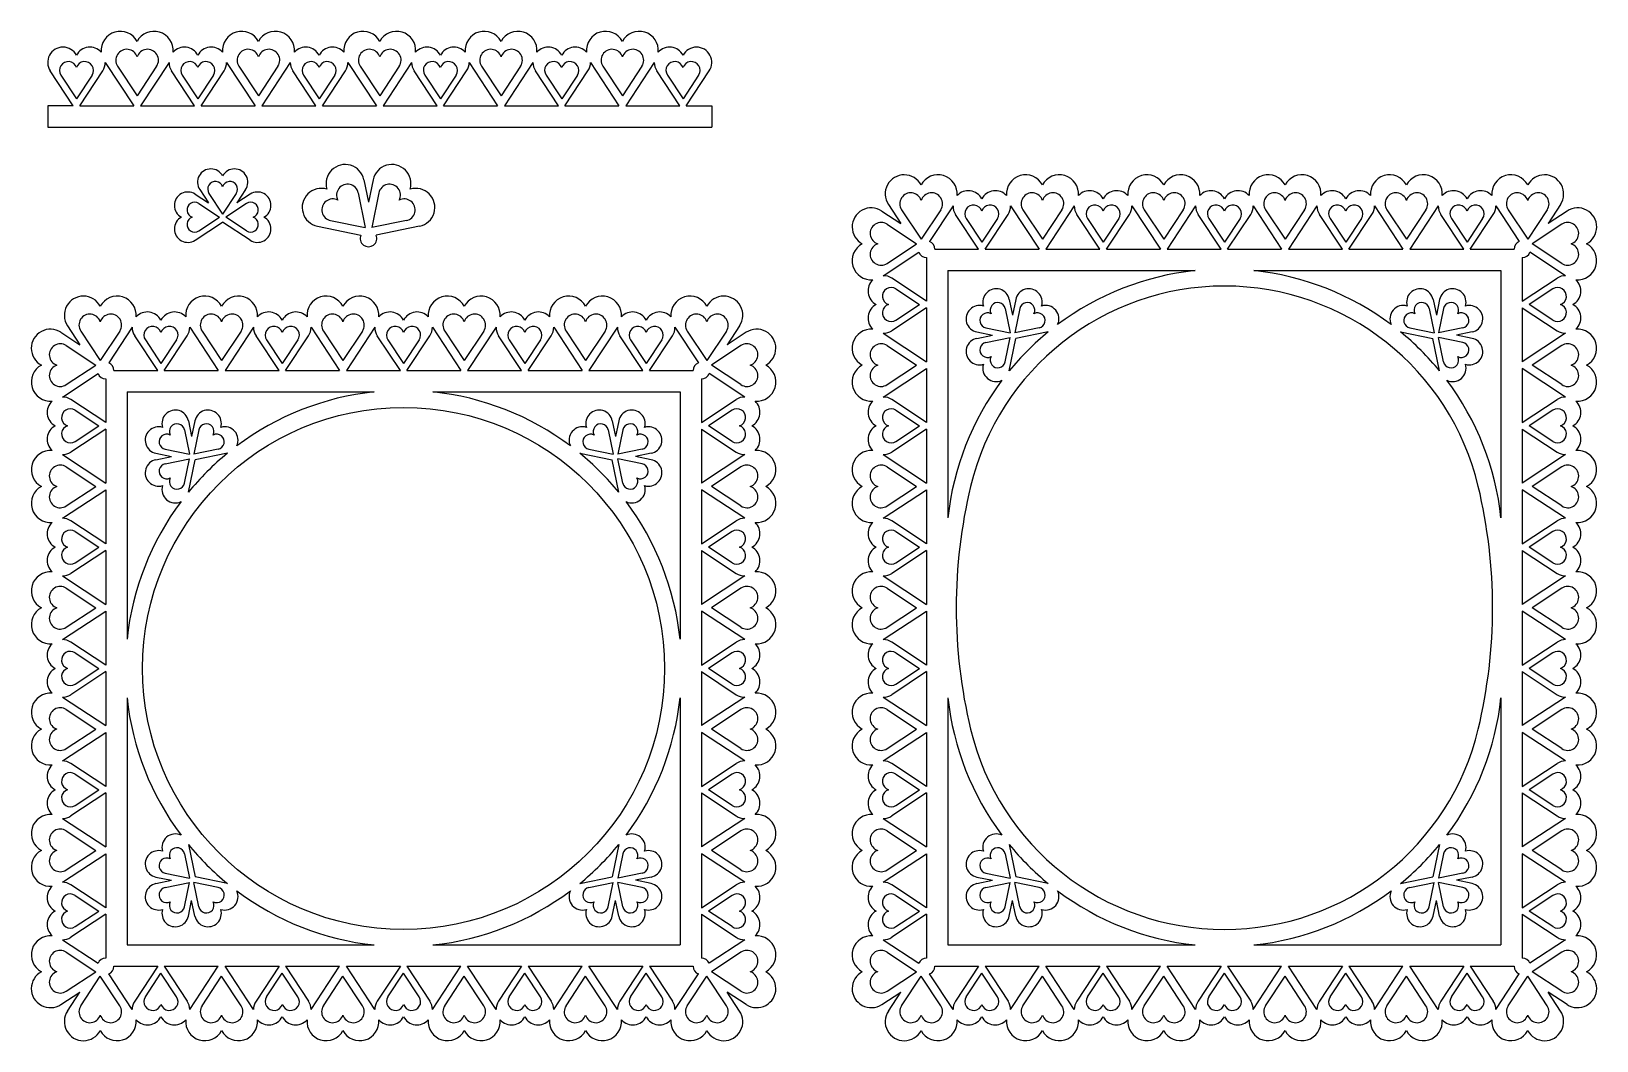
# Model space of a CAD drawing. Extents: x 331 to 698, y 3 to 239.
import ezdxf

# ---------------------------------------------------------------- set-up
doc = ezdxf.new("R2010")
doc.units = 0
doc.layers.get('0').update_dxf_attribs({"linetype": 'CONTINUOUS'})

msp = doc.modelspace()

# ---------------------------------------------------------------- linework, layer by layer
for p, q in [((348.68075, 231.901999), (355.349005, 221.753236)), ((363.616412, 231.902017), (356.948145, 221.753236)), ((377.109567, 231.902017), (383.777833, 221.753236)), ((392.04524, 231.902017), (385.376973, 221.753236)), ((405.538395, 231.902017), (412.206661, 221.753236)), ((420.474068, 231.902017), (413.805801, 221.753236)), ((433.967223, 231.902017), (440.635489, 221.753236)), ((448.902896, 231.902017), (442.234629, 221.753236)), ((462.396051, 231.902017), (469.064317, 221.753236)), ((477.331724, 231.902017), (470.663457, 221.753236)), ((341.174508, 221.753236), (335.781501, 229.913874)), ((338.273422, 228.923021), (341.934163, 223.388109)), ((345.59491, 228.923017), (341.934163, 223.388109)), ((342.693816, 221.753236), (348.086831, 229.913868)), ((351.572645, 231.002839), (356.148575, 224.084202)), ((360.724505, 231.002839), (356.148575, 224.084202)), ((369.603336, 221.753236), (364.210329, 229.913874)), ((366.70225, 228.923021), (370.362991, 223.388109)), ((374.023738, 228.923017), (370.362991, 223.388109)), ((371.122644, 221.753236), (376.515659, 229.913868)), ((380.001473, 231.002839), (384.577403, 224.084202)), ((389.153333, 231.002839), (384.577403, 224.084202)), ((398.032164, 221.753236), (392.639157, 229.913874)), ((395.131078, 228.923021), (398.791819, 223.388109)), ((402.452566, 228.923017), (398.791819, 223.388109)), ((399.551472, 221.753236), (404.944488, 229.913868)), ((408.430301, 231.002839), (413.006231, 224.084202)), ((417.582161, 231.002839), (413.006231, 224.084202)), ((426.460992, 221.753236), (421.067985, 229.913874)), ((423.559906, 228.923021), (427.220647, 223.388109)), ((430.881394, 228.923017), (427.220647, 223.388109)), ((427.9803, 221.753236), (433.373316, 229.913868)), ((436.859129, 231.002839), (441.435059, 224.084202)), ((446.010989, 231.002839), (441.435059, 224.084202)), ((454.88982, 221.753236), (449.496813, 229.913874)), ((451.988734, 228.923021), (455.649475, 223.388109)), ((459.310222, 228.923017), (455.649475, 223.388109)), ((456.409128, 221.753236), (461.802144, 229.913868)), ((465.287957, 231.002839), (469.863887, 224.084202)), ((474.439817, 231.002839), (469.863887, 224.084202)), ((483.318648, 221.753236), (477.925641, 229.913874)), ((480.417562, 228.923021), (484.078303, 223.388109)), ((487.73905, 228.923017), (484.078303, 223.388109)), ((484.837956, 221.753236), (490.230972, 229.913868)), ((341.174508, 221.753236), (335.187563, 221.753241)), ((335.187563, 221.753241), (335.187563, 216.753236)), ((342.693816, 221.753236), (355.349005, 221.753236)), ((356.948145, 221.753236), (369.603336, 221.753236)), ((371.122644, 221.753236), (383.777833, 221.753236)), ((385.376973, 221.753236), (398.032164, 221.753236)), ((399.551472, 221.753236), (412.206661, 221.753236)), ((413.805801, 221.753236), (426.460992, 221.753236)), ((427.9803, 221.753236), (440.635489, 221.753236)), ((442.234629, 221.753236), (454.88982, 221.753236)), ((456.409128, 221.753236), (469.064317, 221.753236)), ((470.663457, 221.753236), (483.318648, 221.753236)), ((484.837956, 221.753236), (490.824899, 221.753241)), ((490.824899, 221.753241), (490.824899, 216.753236)), ((335.187563, 216.753236), (490.824899, 216.753236)), ((370.807755, 202.085823), (372.858697, 198.964387)), ((381.574919, 202.085823), (379.523976, 198.964387)), ((409.293132, 204.390687), (410.374493, 199.165796)), ((411.455855, 204.390687), (410.374493, 199.165796)), ((369.737261, 201.01533), (372.858697, 198.964387)), ((370.604257, 198.834899), (375.447303, 195.631748)), ((372.988186, 201.218827), (376.191337, 196.375781)), ((379.394488, 201.218827), (376.191337, 196.375781)), ((381.778417, 198.834899), (376.93537, 195.631748)), ((382.645412, 201.01533), (379.523976, 198.964387)), ((407.966361, 201.312321), (409.622906, 193.184435)), ((412.782625, 201.312321), (411.126081, 193.184435)), ((532.193332, 198.609192), (535.12325, 194.149998)), ((547.352, 198.269804), (541.86697, 189.921853)), ((560.845166, 198.269787), (567.513422, 188.121023)), ((575.780828, 198.269804), (569.112561, 188.121023)), ((589.273983, 198.269804), (595.94225, 188.121023)), ((604.209656, 198.269804), (597.541389, 188.121023)), ((617.702811, 198.269804), (624.371078, 188.121023)), ((632.638484, 198.269804), (625.970217, 188.121023)), ((646.131639, 198.269804), (652.799906, 188.121023)), ((661.067312, 198.269804), (654.399045, 188.121023)), ((674.560467, 198.269804), (680.045494, 189.921857)), ((689.719135, 198.609192), (686.789322, 194.150157)), ((369.737261, 190.248165), (376.191337, 194.488822)), ((370.604257, 192.428597), (375.447303, 195.631748)), ((382.645412, 190.248165), (376.191337, 194.488822)), ((381.778417, 192.428597), (376.93537, 195.631748)), ((401.495019, 194.840979), (409.622906, 193.184435)), ((419.253967, 194.840979), (411.126081, 193.184435)), ((530.664056, 197.079916), (535.12325, 194.149998)), ((535.308233, 197.370627), (539.884163, 190.451989)), ((544.460093, 197.370627), (539.884163, 190.451989)), ((553.338924, 188.121023), (547.945917, 196.281662)), ((550.437838, 195.290808), (554.098579, 189.755896)), ((557.759326, 195.290805), (554.098579, 189.755896)), ((554.858232, 188.121023), (560.251248, 196.281655)), ((563.737061, 197.370627), (568.312991, 190.451989)), ((572.888921, 197.370627), (568.312991, 190.451989)), ((581.767752, 188.121023), (576.374745, 196.281662)), ((578.866666, 195.290808), (582.527407, 189.755896)), ((586.188154, 195.290805), (582.527407, 189.755896)), ((583.28706, 188.121023), (588.680076, 196.281655)), ((592.165889, 197.370627), (596.741819, 190.451989)), ((601.317749, 197.370627), (596.741819, 190.451989)), ((610.19658, 188.121023), (604.803573, 196.281662)), ((607.295494, 195.290808), (610.956235, 189.755896)), ((614.616982, 195.290805), (610.956235, 189.755896)), ((611.715888, 188.121023), (617.108904, 196.281655)), ((620.594717, 197.370627), (625.170647, 190.451989)), ((629.746578, 197.370627), (625.170647, 190.451989)), ((638.625408, 188.121023), (633.232401, 196.281662)), ((635.724322, 195.290808), (639.385063, 189.755896)), ((643.04581, 195.290805), (639.385063, 189.755896)), ((640.144716, 188.121023), (645.537732, 196.281655)), ((649.023546, 197.370627), (653.599476, 190.451989)), ((658.175406, 197.370627), (653.599476, 190.451989)), ((667.054236, 188.121023), (661.661229, 196.281662)), ((664.15315, 195.290808), (667.813891, 189.755896)), ((671.474638, 195.290805), (667.813891, 189.755896)), ((668.573544, 188.121023), (673.96656, 196.281655)), ((677.452374, 197.370627), (682.028304, 190.451989)), ((686.604234, 197.370627), (682.028304, 190.451989)), ((691.24839, 197.079999), (686.789199, 194.150076)), ((398.416653, 193.514209), (408.595713, 191.407516)), ((422.357617, 193.519442), (412.153274, 191.407516)), ((531.902621, 193.965014), (538.821259, 189.389084)), ((690.009828, 193.965096), (683.091195, 189.389159)), ((531.003443, 181.921247), (539.351395, 187.406277)), ((531.902621, 184.813154), (538.821259, 189.389084)), ((543.08971, 188.121023), (553.338924, 188.121023)), ((554.858232, 188.121023), (567.513422, 188.121023)), ((569.112561, 188.121023), (581.767752, 188.121023)), ((583.28706, 188.121023), (595.94225, 188.121023)), ((597.541389, 188.121023), (610.19658, 188.121023)), ((611.715888, 188.121023), (624.371078, 188.121023)), ((625.970217, 188.121023), (638.625408, 188.121023)), ((640.144716, 188.121023), (652.799906, 188.121023)), ((654.399045, 188.121023), (667.054236, 188.121023)), ((668.573544, 188.121023), (678.822745, 188.121023)), ((690.909018, 181.92133), (682.561084, 187.406336)), ((690.009838, 184.813236), (683.091195, 189.389159)), ((541.152224, 186.183538), (541.152224, 175.934323)), ((680.760233, 186.183538), (680.760243, 175.934395)), ((541.152224, 175.934323), (532.991586, 181.327331)), ((546.152224, 183.121023), (546.152224, 125.205578)), ((546.152224, 183.121023), (604.067162, 183.121023)), ((617.845365, 183.121023), (675.760236, 183.121023)), ((675.760236, 183.121023), (675.760296, 125.205645)), ((680.760214, 175.934395), (688.920847, 181.327411)), ((533.982439, 178.83541), (539.517351, 175.174669)), ((560.536781, 176.349849), (561.293734, 172.692425)), ((562.050687, 176.349849), (561.293734, 172.692425)), ((659.861815, 176.349893), (660.618771, 172.69247)), ((661.375721, 176.349895), (660.618771, 172.69247)), ((687.929996, 178.835489), (682.395088, 175.174743)), ((541.152224, 174.415015), (532.991592, 169.022)), ((533.982443, 171.513922), (539.517351, 175.174669)), ((541.152224, 174.415015), (541.152224, 161.759826)), ((559.608042, 174.194993), (560.767623, 168.505472)), ((562.979426, 174.194993), (561.819845, 168.505472)), ((658.933077, 174.195036), (660.092664, 168.505516)), ((662.304462, 174.195039), (661.144886, 168.505517)), ((680.760215, 174.415088), (680.760229, 161.759898)), ((680.760215, 174.415088), (688.920853, 169.022081)), ((687.93, 171.514001), (682.395088, 175.174743)), ((339.827047, 170.180364), (342.756965, 165.72117)), ((342.941949, 168.941799), (347.517879, 162.023161)), ((352.093809, 168.941799), (347.517879, 162.023161)), ((354.985715, 169.840976), (349.500685, 161.493025)), ((368.478881, 169.840959), (375.147137, 159.692195)), ((371.370777, 168.941799), (375.946707, 162.023161)), ((380.522637, 168.941799), (375.946707, 162.023161)), ((383.414543, 169.840976), (376.746276, 159.692195)), ((396.907698, 169.840976), (403.575965, 159.692195)), ((399.799605, 168.941799), (404.375535, 162.023161)), ((408.951465, 168.941799), (404.375535, 162.023161)), ((411.843371, 169.840976), (405.175104, 159.692195)), ((425.336526, 169.840976), (432.004793, 159.692195)), ((428.228433, 168.941799), (432.804363, 162.023161)), ((437.380293, 168.941799), (432.804363, 162.023161)), ((440.272199, 169.840976), (433.603932, 159.692195)), ((453.765354, 169.840976), (460.433621, 159.692195)), ((456.657261, 168.941799), (461.233191, 162.023161)), ((465.809121, 168.941799), (461.233191, 162.023161)), ((468.701027, 169.840976), (462.03276, 159.692195)), ((482.194182, 169.840976), (487.679209, 161.493029)), ((485.086089, 168.941799), (489.662019, 162.023161)), ((494.237949, 168.941799), (489.662019, 162.023161)), ((497.35285, 170.180364), (494.423037, 165.721329)), ((555.078102, 169.665054), (560.767623, 168.505472)), ((567.509366, 169.665054), (561.819845, 168.505472)), ((654.403142, 169.665093), (660.092664, 168.505516)), ((666.834406, 169.665104), (661.144886, 168.505517)), ((338.297771, 168.651088), (342.756965, 165.72117)), ((339.536336, 165.536186), (346.454974, 160.960256)), ((360.972639, 159.692195), (355.579632, 167.852834)), ((358.071553, 166.86198), (361.732294, 161.327068)), ((365.393041, 166.861977), (361.732294, 161.327068)), ((362.491947, 159.692195), (367.884963, 167.852827)), ((389.401467, 159.692195), (384.00846, 167.852834)), ((386.500381, 166.86198), (390.161122, 161.327068)), ((393.821869, 166.861977), (390.161122, 161.327068)), ((390.920775, 159.692195), (396.313791, 167.852827)), ((417.830295, 159.692195), (412.437288, 167.852834)), ((414.929209, 166.86198), (418.58995, 161.327068)), ((422.250697, 166.861977), (418.58995, 161.327068)), ((419.349603, 159.692195), (424.742619, 167.852827)), ((446.259124, 159.692195), (440.866116, 167.852834)), ((443.358037, 166.86198), (447.018778, 161.327068)), ((450.679525, 166.861977), (447.018778, 161.327068)), ((447.778431, 159.692195), (453.171447, 167.852827)), ((474.687952, 159.692195), (469.294944, 167.852834)), ((471.786865, 166.86198), (475.447606, 161.327068)), ((479.108353, 166.861977), (475.447606, 161.327068)), ((476.207259, 159.692195), (481.600275, 167.852827)), ((497.643543, 165.536268), (490.72491, 160.960331)), ((498.882105, 168.651171), (494.422914, 165.721248)), ((531.003461, 168.428081), (541.152224, 161.759826)), ((531.902621, 165.536186), (538.821259, 160.960256)), ((552.923246, 168.736314), (556.58067, 167.979361)), ((552.923246, 167.222408), (556.58067, 167.979361)), ((555.078102, 166.293669), (560.767623, 167.45325)), ((559.608042, 161.763729), (560.767623, 167.45325)), ((560.536781, 159.608873), (562.101904, 167.171191)), ((569.664222, 168.736314), (562.101904, 167.171191)), ((652.248286, 168.736351), (659.810606, 167.171235)), ((661.375736, 159.608918), (659.810606, 167.171235)), ((666.834409, 166.293719), (661.144887, 167.453295)), ((662.304473, 161.763775), (661.144887, 167.453295)), ((668.989263, 168.736366), (665.331839, 167.97941)), ((668.989264, 167.22246), (665.331839, 167.97941)), ((690.908985, 168.428164), (680.760229, 161.759898)), ((690.009828, 165.536268), (683.091195, 160.960331)), ((338.637158, 153.492419), (346.98511, 158.977449)), ((339.536336, 156.384326), (346.454974, 160.960256)), ((348.785939, 157.75471), (348.785939, 147.505495)), ((350.723425, 159.692195), (360.972639, 159.692195)), ((362.491947, 159.692195), (375.147137, 159.692195)), ((376.746276, 159.692195), (389.401467, 159.692195)), ((390.920775, 159.692195), (403.575965, 159.692195)), ((405.175104, 159.692195), (417.830295, 159.692195)), ((419.349603, 159.692195), (432.004793, 159.692195)), ((433.603932, 159.692195), (446.259124, 159.692195)), ((447.778431, 159.692195), (460.433621, 159.692195)), ((462.03276, 159.692195), (474.687952, 159.692195)), ((476.207259, 159.692195), (486.45646, 159.692195)), ((488.393948, 157.75471), (488.393958, 147.505567)), ((498.542733, 153.492502), (490.194799, 158.977508)), ((497.643553, 156.384408), (490.72491, 160.960331)), ((531.003443, 153.492419), (541.152224, 160.160686)), ((531.902621, 156.384326), (538.821259, 160.960256)), ((541.152224, 160.160686), (541.152224, 147.505495)), ((690.909018, 153.492502), (680.76023, 160.160758)), ((680.76023, 160.160758), (680.760243, 147.505567)), ((690.009838, 156.384408), (683.091195, 160.960331)), ((353.785939, 154.692195), (411.700877, 154.692195)), ((353.785939, 154.692195), (353.785939, 96.77675)), ((425.47908, 154.692195), (483.393951, 154.692195)), ((483.393951, 154.692195), (483.394011, 96.776817)), ((348.785939, 147.505495), (340.625301, 152.898503)), ((488.393958, 147.505567), (496.554591, 152.898583)), ((541.152224, 147.505495), (532.991586, 152.898503)), ((680.760243, 147.505567), (688.920876, 152.898583)), ((341.616154, 150.406582), (347.151066, 146.745841)), ((341.616158, 143.085094), (347.151066, 146.745841)), ((368.170496, 147.921021), (368.927449, 144.263597)), ((369.684402, 147.921021), (368.927449, 144.263597)), ((467.49553, 147.921065), (468.252486, 144.263642)), ((469.009436, 147.921067), (468.252486, 144.263642)), ((495.56374, 150.406661), (490.028832, 146.745915)), ((495.563744, 143.085173), (490.028832, 146.745915)), ((533.982439, 150.406582), (539.517351, 146.745841)), ((533.982443, 143.085094), (539.517351, 146.745841)), ((687.930025, 150.406661), (682.395117, 146.745915)), ((687.930029, 143.085173), (682.395117, 146.745915)), ((348.785939, 145.986187), (340.625307, 140.593172)), ((348.785939, 145.986187), (348.785939, 133.330998)), ((367.241757, 145.766165), (368.401338, 140.076644)), ((370.613141, 145.766165), (369.45356, 140.076644)), ((466.566792, 145.766208), (467.726379, 140.076688)), ((469.938177, 145.766211), (468.778601, 140.076689)), ((488.39396, 145.98626), (496.554598, 140.593253)), ((488.39396, 145.98626), (488.393973, 133.33107)), ((541.152224, 145.986187), (532.991592, 140.593172)), ((541.152224, 145.986187), (541.152224, 133.330998)), ((680.760245, 145.98626), (688.920883, 140.593253)), ((680.760245, 145.98626), (680.760258, 133.33107)), ((338.637176, 139.999253), (348.785939, 133.330998)), ((360.556961, 140.307486), (364.214385, 139.550533)), ((360.556961, 138.79358), (364.214385, 139.550533)), ((362.711817, 141.236226), (368.401338, 140.076644)), ((375.143081, 141.236226), (369.45356, 140.076644)), ((377.297937, 140.307486), (369.735619, 138.742363)), ((459.882001, 140.307523), (467.444321, 138.742407)), ((462.036857, 141.236265), (467.726379, 140.076688)), ((474.468121, 141.236276), (468.778601, 140.076689)), ((476.622978, 140.307538), (472.965554, 139.550582)), ((476.622979, 138.793632), (472.965554, 139.550582)), ((498.542729, 139.999336), (488.393973, 133.33107)), ((531.003461, 139.999253), (541.152224, 133.330998)), ((690.909014, 139.999336), (680.760258, 133.33107)), ((339.536336, 137.107358), (346.454974, 132.531428)), ((362.711817, 137.864841), (368.401338, 139.024422)), ((367.241757, 133.334901), (368.401338, 139.024422)), ((368.170496, 131.180045), (369.735619, 138.742363)), ((469.009451, 131.18009), (467.444321, 138.742407)), ((469.938188, 133.334947), (468.778602, 139.024467)), ((474.468124, 137.864891), (468.778602, 139.024467)), ((497.643573, 137.10744), (490.72494, 132.531503)), ((531.902621, 137.107358), (538.821259, 132.531428)), ((690.009858, 137.10744), (683.091225, 132.531503)), ((339.536336, 127.955498), (346.454974, 132.531428)), ((497.643582, 127.95558), (490.72494, 132.531503)), ((531.902621, 127.955498), (538.821259, 132.531428)), ((690.009867, 127.95558), (683.091225, 132.531503)), ((338.637158, 125.063591), (348.785939, 131.731858)), ((348.785939, 131.731858), (348.785939, 119.076667)), ((498.542763, 125.063674), (488.393975, 131.73193)), ((488.393975, 131.73193), (488.393988, 119.076739)), ((531.003443, 125.063591), (541.152224, 131.731858)), ((541.152224, 131.731858), (541.152224, 119.076667)), ((690.909048, 125.063674), (680.76026, 131.73193)), ((680.76026, 131.73193), (680.760273, 119.076739)), ((348.785939, 119.076667), (340.625301, 124.469675)), ((341.616154, 121.977754), (347.151066, 118.317013)), ((488.393988, 119.076739), (496.554621, 124.469755)), ((495.56377, 121.977833), (490.028861, 118.317087)), ((541.152224, 119.076667), (532.991586, 124.469675)), ((533.982439, 121.977754), (539.517351, 118.317013)), ((680.760273, 119.076739), (688.920906, 124.469755)), ((687.930055, 121.977833), (682.395146, 118.317087)), ((348.785939, 117.557359), (340.625307, 112.164344)), ((341.616158, 114.656266), (347.151066, 118.317013)), ((348.785939, 117.557359), (348.785939, 104.90217)), ((488.393989, 117.557432), (496.554627, 112.164425)), ((488.393989, 117.557432), (488.394002, 104.902242)), ((495.563774, 114.656345), (490.028861, 118.317087)), ((541.152224, 117.557359), (532.991592, 112.164344)), ((533.982443, 114.656266), (539.517351, 118.317013)), ((541.152224, 117.557359), (541.152224, 104.90217)), ((680.760274, 117.557432), (688.920912, 112.164425)), ((680.760274, 117.557432), (680.760287, 104.902242)), ((687.930059, 114.656345), (682.395146, 118.317087)), ((338.637158, 111.570437), (348.785939, 104.90217)), ((498.542777, 111.57052), (488.394002, 104.902242)), ((531.003443, 111.570437), (541.152224, 104.90217)), ((690.909062, 111.57052), (680.760287, 104.902242)), ((339.536336, 108.67853), (346.454974, 104.1026)), ((497.643602, 108.678612), (490.724969, 104.102675)), ((531.902621, 108.67853), (538.821259, 104.1026)), ((690.009887, 108.678612), (683.091254, 104.102675)), ((338.637158, 96.634763), (348.785939, 103.30303)), ((339.536336, 99.52667), (346.454974, 104.1026)), ((348.785939, 103.30303), (348.785939, 90.647839)), ((498.542792, 96.634846), (488.394004, 103.303102)), ((488.394004, 103.303102), (488.394017, 90.647911)), ((497.643612, 99.526752), (490.724969, 104.102675)), ((531.003443, 96.634763), (541.152224, 103.30303)), ((531.902621, 99.52667), (538.821259, 104.1026)), ((541.152224, 103.30303), (541.152224, 90.647839)), ((690.909077, 96.634846), (680.760289, 103.303102)), ((680.760289, 103.303102), (680.760302, 90.647911)), ((690.009897, 99.526752), (683.091254, 104.102675)), ((348.785939, 90.647839), (340.625301, 96.040847)), ((488.394017, 90.647911), (496.55465, 96.040927)), ((541.152224, 90.647839), (532.991586, 96.040847)), ((680.760302, 90.647911), (688.920935, 96.040927)), ((341.616154, 93.548926), (347.151066, 89.888185)), ((495.563799, 93.549005), (490.028891, 89.888259)), ((533.982439, 93.548926), (539.517351, 89.888185)), ((687.930084, 93.549005), (682.395176, 89.888259)), ((348.785939, 89.128531), (340.625307, 83.735516)), ((341.616158, 86.227438), (347.151066, 89.888185)), ((348.785939, 89.128531), (348.785939, 76.473342)), ((488.394019, 89.128604), (496.554657, 83.735597)), ((488.394019, 89.128604), (488.394032, 76.473414)), ((495.563803, 86.227517), (490.028891, 89.888259)), ((541.152224, 89.128531), (532.991592, 83.735516)), ((533.982443, 86.227438), (539.517351, 89.888185)), ((541.152224, 89.128531), (541.152224, 76.473342)), ((680.760304, 89.128604), (688.920941, 83.735597)), ((680.760304, 89.128604), (680.760317, 76.473414)), ((687.930088, 86.227517), (682.395176, 89.888259)), ((338.637158, 83.141609), (348.785939, 76.473342)), ((353.785939, 82.999682), (353.785939, 25.084181)), ((483.394025, 82.999749), (483.394085, 25.084315)), ((498.542806, 83.141692), (488.394032, 76.473414)), ((531.003443, 83.141609), (541.152224, 76.473342)), ((546.152224, 82.999682), (546.152224, 25.084181)), ((675.76031, 82.999749), (675.76037, 25.084315)), ((690.909091, 83.141692), (680.760317, 76.473414)), ((339.536336, 80.249702), (346.454974, 75.673772)), ((497.643632, 80.249784), (490.724998, 75.673847)), ((531.902621, 80.249702), (538.821259, 75.673772)), ((690.009917, 80.249784), (683.091283, 75.673847)), ((338.637158, 68.205935), (348.785939, 74.874202)), ((339.536336, 71.097842), (346.454974, 75.673772)), ((348.785939, 74.874202), (348.785939, 62.219011)), ((498.542822, 68.206018), (488.394034, 74.874274)), ((488.394034, 74.874274), (488.394047, 62.219083)), ((497.643641, 71.097924), (490.724998, 75.673847)), ((531.003443, 68.205935), (541.152224, 74.874202)), ((531.902621, 71.097842), (538.821259, 75.673772)), ((541.152224, 74.874202), (541.152224, 62.219011)), ((690.909107, 68.206018), (680.760319, 74.874274)), ((680.760319, 74.874274), (680.760332, 62.219083)), ((690.009926, 71.097924), (683.091283, 75.673847)), ((348.785939, 62.219011), (340.625301, 67.612019)), ((488.394047, 62.219083), (496.55468, 67.612099)), ((541.152224, 62.219011), (532.991586, 67.612019)), ((680.760332, 62.219083), (688.920965, 67.612099)), ((341.616154, 65.120098), (347.151066, 61.459357)), ((495.563829, 65.120177), (490.02892, 61.459431)), ((533.982439, 65.120098), (539.517351, 61.459357)), ((687.930114, 65.120177), (682.395205, 61.459431)), ((348.785939, 60.699703), (340.625307, 55.306688)), ((341.616158, 57.79861), (347.151066, 61.459357)), ((348.785939, 60.699703), (348.785939, 48.044514)), ((488.394048, 60.699776), (496.554686, 55.306769)), ((488.394048, 60.699776), (488.394061, 48.044586)), ((495.563833, 57.798689), (490.02892, 61.459431)), ((541.152224, 60.699703), (532.991592, 55.306688)), ((533.982443, 57.79861), (539.517351, 61.459357)), ((541.152224, 60.699703), (541.152224, 48.044514)), ((680.760333, 60.699776), (680.760346, 48.044586)), ((680.760333, 60.699776), (688.920971, 55.306769)), ((687.930118, 57.798689), (682.395205, 61.459431)), ((338.637158, 54.712781), (348.785939, 48.044514)), ((339.536336, 51.820874), (346.454974, 47.244944)), ((498.542836, 54.712864), (488.394061, 48.044586)), ((497.643661, 51.820956), (490.725028, 47.245019)), ((531.003443, 54.712781), (541.152224, 48.044514)), ((531.902621, 51.820874), (538.821259, 47.244944)), ((690.909121, 54.712864), (680.760346, 48.044586)), ((690.009946, 51.820956), (683.091313, 47.245019)), ((368.170539, 48.596335), (369.73567, 41.034019)), ((469.009494, 48.596394), (467.444371, 41.034076)), ((560.536824, 48.596335), (562.101955, 41.034019)), ((661.375778, 48.596394), (659.810656, 41.034076)), ((338.637158, 39.777107), (348.785939, 46.445374)), ((339.536336, 42.669014), (346.454974, 47.244944)), ((348.785939, 46.445374), (348.785939, 33.790183)), ((367.241802, 46.441478), (368.401389, 40.751958)), ((469.938233, 46.441538), (468.778653, 40.752017)), ((498.542851, 39.77719), (488.394063, 46.445446)), ((488.394063, 46.445446), (488.394076, 33.790255)), ((497.643671, 42.669096), (490.725028, 47.245019)), ((531.003443, 39.777107), (541.152224, 46.445374)), ((531.902621, 42.669014), (538.821259, 47.244944)), ((541.152224, 46.445374), (541.152224, 33.790183)), ((559.608087, 46.441478), (560.767674, 40.751958)), ((662.304518, 46.441538), (661.144938, 40.752017)), ((690.909136, 39.77719), (680.760348, 46.445446)), ((680.760348, 46.445446), (680.760361, 33.790255)), ((690.009956, 42.669096), (683.091313, 47.245019)), ((360.557012, 40.982792), (364.214436, 40.225843)), ((362.711867, 41.911534), (368.401389, 40.751958)), ((377.297989, 39.468903), (369.73567, 41.034019)), ((459.882054, 39.468952), (467.444371, 41.034076)), ((474.468173, 41.911599), (468.778653, 40.752017)), ((476.62303, 40.98286), (472.965606, 40.225907)), ((552.923297, 40.982792), (556.580721, 40.225843)), ((555.078152, 41.911534), (560.767674, 40.751958)), ((569.664274, 39.468903), (562.101955, 41.034019)), ((652.248339, 39.468952), (659.810656, 41.034076)), ((666.834458, 41.911599), (661.144938, 40.752017)), ((668.989315, 40.98286), (665.331891, 40.225907)), ((348.785939, 33.790183), (340.625301, 39.183191)), ((341.616154, 36.69127), (347.151066, 33.030529)), ((360.557013, 39.468886), (364.214436, 40.225843)), ((362.71187, 38.540149), (368.40139, 39.699736)), ((367.241815, 34.010214), (368.40139, 39.699736)), ((370.613199, 34.010218), (369.453612, 39.699737)), ((375.143134, 38.540162), (369.453612, 39.699737)), ((462.03691, 38.540213), (467.726431, 39.699795)), ((466.56685, 34.010274), (467.726431, 39.699795)), ((474.468174, 38.540215), (468.778653, 39.699795)), ((469.938235, 34.010274), (468.778653, 39.699795)), ((476.62303, 39.468954), (472.965606, 40.225907)), ((488.394076, 33.790255), (496.554709, 39.183271)), ((495.563858, 36.691349), (490.02895, 33.030603)), ((541.152224, 33.790183), (532.991586, 39.183191)), ((533.982439, 36.69127), (539.517351, 33.030529)), ((552.923298, 39.468886), (556.580721, 40.225843)), ((555.078155, 38.540149), (560.767675, 39.699736)), ((559.6081, 34.010214), (560.767675, 39.699736)), ((567.509419, 38.540162), (561.819897, 39.699737)), ((562.979484, 34.010218), (561.819897, 39.699737)), ((654.403195, 38.540213), (660.092716, 39.699795)), ((658.933135, 34.010274), (660.092716, 39.699795)), ((666.834459, 38.540215), (661.144938, 39.699795)), ((662.30452, 34.010274), (661.144938, 39.699795)), ((668.989315, 39.468954), (665.331891, 40.225907)), ((680.760361, 33.790255), (688.920994, 39.183271)), ((687.930143, 36.691349), (682.395235, 33.030603)), ((341.616158, 29.369782), (347.151066, 33.030529)), ((368.170556, 31.855359), (368.927505, 35.512784)), ((369.684462, 31.85536), (368.927505, 35.512784)), ((467.49559, 31.855418), (468.252542, 35.512842)), ((469.009496, 31.855418), (468.252542, 35.512842)), ((495.563862, 29.369861), (490.02895, 33.030603)), ((533.982443, 29.369782), (539.517351, 33.030529)), ((560.536841, 31.855359), (561.29379, 35.512784)), ((562.050747, 31.85536), (561.29379, 35.512784)), ((659.861875, 31.855418), (660.618827, 35.512842)), ((661.375781, 31.855418), (660.618827, 35.512842)), ((687.930147, 29.369861), (682.395235, 33.030603)), ((348.785939, 32.270875), (340.625307, 26.87786)), ((348.785939, 32.270875), (348.785939, 22.021518)), ((488.394017, 32.270987), (496.554715, 26.877941)), ((488.394078, 32.270948), (488.394088, 22.021662)), ((541.152224, 32.270875), (532.991592, 26.87786)), ((541.152224, 32.270875), (541.152224, 22.021518)), ((680.760302, 32.270987), (688.921, 26.877941)), ((680.760363, 32.270948), (680.760373, 22.021662)), ((338.637158, 26.283953), (346.98526, 20.798824)), ((498.542865, 26.284036), (490.194897, 20.798982)), ((531.003443, 26.283953), (539.351545, 20.798824)), ((690.90915, 26.284036), (682.561182, 20.798982)), ((339.536336, 23.392046), (346.454974, 18.816116)), ((353.785939, 25.084181), (411.700843, 25.084241)), ((425.479249, 25.084255), (483.394085, 25.084315)), ((497.643691, 23.392128), (490.725057, 18.816191)), ((531.902621, 23.392046), (538.821259, 18.816116)), ((546.152224, 25.084181), (604.067128, 25.084241)), ((617.845534, 25.084255), (675.76037, 25.084315)), ((690.009975, 23.392128), (683.091342, 18.816191)), ((339.536336, 14.240186), (346.454974, 18.816116)), ((350.723557, 20.084178), (360.972712, 20.084188)), ((360.972712, 20.084188), (355.579713, 11.923544)), ((358.071633, 12.9144), (361.732368, 18.449316)), ((365.393121, 12.914412), (361.732368, 18.449316)), ((362.49202, 20.08419), (375.147209, 20.084203)), ((362.49202, 20.08419), (367.885043, 11.923563)), ((368.478964, 9.935433), (375.147209, 20.084203)), ((376.746349, 20.084205), (389.40154, 20.084218)), ((383.414626, 9.93543), (376.746349, 20.084205)), ((389.40154, 20.084218), (384.008541, 11.923574)), ((386.500461, 12.91443), (390.161196, 18.449346)), ((393.821949, 12.914441), (390.161196, 18.449346)), ((390.920848, 20.084219), (403.576037, 20.084232)), ((390.920848, 20.084219), (396.313871, 11.923593)), ((396.907781, 9.935444), (403.576037, 20.084232)), ((405.175177, 20.084234), (417.830368, 20.084247)), ((411.843454, 9.93546), (405.175177, 20.084234)), ((417.830368, 20.084247), (412.437369, 11.923603)), ((414.929289, 12.914459), (418.590024, 18.449375)), ((422.250777, 12.91447), (418.590024, 18.449375)), ((419.349676, 20.084249), (432.004865, 20.084262)), ((419.349676, 20.084249), (424.742699, 11.923622)), ((425.336609, 9.935474), (432.004865, 20.084262)), ((433.604005, 20.084264), (446.259196, 20.084277)), ((440.272282, 9.935489), (433.604005, 20.084264)), ((446.259196, 20.084277), (440.866197, 11.923633)), ((443.358117, 12.914488), (447.018852, 18.449404)), ((450.679605, 12.9145), (447.018852, 18.449404)), ((447.778504, 20.084278), (460.433693, 20.084291)), ((447.778504, 20.084278), (453.171528, 11.923652)), ((453.765437, 9.935503), (460.433693, 20.084291)), ((462.032833, 20.084293), (474.688024, 20.084306)), ((468.70111, 9.935519), (462.032833, 20.084293)), ((474.688024, 20.084306), (469.295025, 11.923662)), ((471.786945, 12.914518), (475.44768, 18.449434)), ((479.108433, 12.914529), (475.44768, 18.449434)), ((476.207332, 20.084308), (486.456605, 20.084318)), ((476.207332, 20.084308), (481.600356, 11.923681)), ((497.6437, 14.240268), (490.725057, 18.816191)), ((531.902621, 14.240186), (538.821259, 18.816116)), ((543.089842, 20.084178), (553.338997, 20.084188)), ((553.338997, 20.084188), (547.945998, 11.923544)), ((550.437917, 12.9144), (554.098653, 18.449316)), ((557.759405, 12.914412), (554.098653, 18.449316)), ((554.858304, 20.08419), (567.513494, 20.084203)), ((554.858304, 20.08419), (560.251328, 11.923563)), ((560.845249, 9.935433), (567.513494, 20.084203)), ((569.112634, 20.084205), (581.767825, 20.084218)), ((575.780911, 9.93543), (569.112634, 20.084205)), ((581.767825, 20.084218), (576.374826, 11.923574)), ((578.866745, 12.91443), (582.527481, 18.449346)), ((586.188233, 12.914441), (582.527481, 18.449346)), ((583.287133, 20.084219), (595.942322, 20.084232)), ((583.287133, 20.084219), (588.680156, 11.923593)), ((589.274065, 9.935444), (595.942322, 20.084232)), ((597.541462, 20.084234), (610.196653, 20.084247)), ((604.209739, 9.93546), (597.541462, 20.084234)), ((610.196653, 20.084247), (604.803654, 11.923603)), ((607.295573, 12.914459), (610.956309, 18.449375)), ((614.617062, 12.91447), (610.956309, 18.449375)), ((611.715961, 20.084249), (624.37115, 20.084262)), ((611.715961, 20.084249), (617.108984, 11.923622)), ((617.702893, 9.935474), (624.37115, 20.084262)), ((625.97029, 20.084264), (638.625481, 20.084277)), ((632.638567, 9.935489), (625.97029, 20.084264)), ((638.625481, 20.084277), (633.232482, 11.923633)), ((635.724402, 12.914488), (639.385137, 18.449404)), ((643.04589, 12.9145), (639.385137, 18.449404)), ((640.144789, 20.084278), (652.799978, 20.084291)), ((640.144789, 20.084278), (645.537812, 11.923652)), ((646.131722, 9.935503), (652.799978, 20.084291)), ((654.399118, 20.084293), (667.054309, 20.084306)), ((661.067395, 9.935519), (654.399118, 20.084293)), ((667.054309, 20.084306), (661.66131, 11.923662)), ((664.15323, 12.914518), (667.813965, 18.449434)), ((671.474718, 12.914529), (667.813965, 18.449434)), ((668.573617, 20.084308), (678.82289, 20.084318)), ((668.573617, 20.084308), (673.96664, 11.923681)), ((690.009985, 14.240268), (683.091342, 18.816191)), ((342.94203, 10.834566), (347.517953, 17.753209)), ((352.09389, 10.834575), (347.517953, 17.753209)), ((354.985798, 9.935401), (349.500847, 18.283214)), ((371.370858, 10.834595), (375.946781, 17.753238)), ((380.522718, 10.834605), (375.946781, 17.753238)), ((399.799686, 10.834625), (404.375609, 17.753267)), ((408.951546, 10.834634), (404.375609, 17.753267)), ((428.228514, 10.834654), (432.804437, 17.753297)), ((437.380374, 10.834664), (432.804437, 17.753297)), ((456.657342, 10.834684), (461.233265, 17.753326)), ((465.809202, 10.834693), (461.233265, 17.753326)), ((482.194265, 9.935533), (487.679224, 18.283395)), ((485.08617, 10.834713), (489.662093, 17.753356)), ((494.23803, 10.834723), (489.662093, 17.753356)), ((535.308315, 10.834566), (539.884238, 17.753209)), ((544.460175, 10.834575), (539.884238, 17.753209)), ((547.352083, 9.935401), (541.867132, 18.283214)), ((563.737143, 10.834595), (568.313066, 17.753238)), ((572.889003, 10.834605), (568.313066, 17.753238)), ((592.165971, 10.834625), (596.741894, 17.753267)), ((601.317831, 10.834634), (596.741894, 17.753267)), ((620.594799, 10.834654), (625.170722, 17.753297)), ((629.746659, 10.834664), (625.170722, 17.753297)), ((649.023627, 10.834684), (653.59955, 17.753326)), ((658.175487, 10.834693), (653.59955, 17.753326)), ((674.56055, 9.935533), (680.045508, 18.283395)), ((677.452455, 10.834713), (682.028378, 17.753356)), ((686.604315, 10.834723), (682.028378, 17.753356)), ((338.297771, 11.125284), (342.757112, 14.055299)), ((339.82713, 9.595998), (342.757112, 14.055299)), ((498.882268, 11.125367), (494.422924, 14.055377)), ((497.352933, 9.596161), (494.423047, 14.055297)), ((530.664056, 11.125284), (535.123397, 14.055299)), ((532.193415, 9.595998), (535.123397, 14.055299)), ((691.248553, 11.125367), (686.789209, 14.055377)), ((689.719218, 9.596161), (686.789332, 14.055297))]:
    msp.add_line(p, q)
msp.add_circle((418.589979, 89.888216), 61.169129)
for centre, radius, start, end in [((352.195321, 234.711397), 4.48, 28.063969, 185.033462), ((360.10183, 234.711397), 4.48, 354.966404, 151.936031), ((380.624149, 234.711397), 4.48, 28.063969, 185.033596), ((388.530658, 234.711397), 4.48, 354.966404, 151.936031), ((409.052977, 234.711397), 4.48, 28.063969, 185.033596), ((416.959486, 234.711397), 4.48, 354.966404, 151.936031), ((437.481805, 234.711397), 4.48, 28.063969, 185.033596), ((445.388314, 234.711397), 4.48, 354.966404, 151.936031), ((465.910633, 234.711397), 4.48, 28.063969, 185.033596), ((473.817142, 234.711397), 4.48, 354.966404, 151.936031), ((338.771563, 231.889875), 3.584, 28.06394, 213.458964), ((345.096771, 231.889872), 3.584, 42.655365, 151.936001), ((353.708404, 232.41427), 2.56, 17.599741, 213.458994), ((358.588747, 232.41427), 2.56, 326.541006, 162.400259), ((367.200391, 231.889875), 3.584, 28.06394, 137.344932), ((373.525599, 231.889872), 3.584, 42.655365, 151.936001), ((382.137232, 232.41427), 2.56, 17.599741, 213.458994), ((387.017575, 232.41427), 2.56, 326.541006, 162.400259), ((395.62922, 231.889875), 3.584, 28.06394, 137.344932), ((401.954427, 231.889872), 3.584, 42.655365, 151.936001), ((410.56606, 232.41427), 2.56, 17.599741, 213.458994), ((415.446403, 232.41427), 2.56, 326.541006, 162.400259), ((424.058048, 231.889875), 3.584, 28.06394, 137.344932), ((430.383255, 231.889872), 3.584, 42.655365, 151.936001), ((438.994888, 232.41427), 2.56, 17.599741, 213.458994), ((443.875231, 232.41427), 2.56, 326.541006, 162.400259), ((452.486876, 231.889875), 3.584, 28.06394, 137.344932), ((458.812083, 231.889872), 3.584, 42.655365, 151.936001), ((467.423716, 232.41427), 2.56, 17.599741, 213.458994), ((472.304059, 232.41427), 2.56, 326.541006, 162.400259), ((480.915704, 231.889875), 3.584, 28.06394, 137.344932), ((487.240911, 231.889872), 3.584, 326.540976, 151.936001), ((339.982029, 230.052164), 2.048, 17.599712, 213.458964), ((343.886303, 230.052162), 2.048, 326.540976, 162.400229), ((345.096771, 231.889872), 3.584, 326.540976, 0.193868), ((367.200391, 231.889875), 3.584, 179.805899, 213.458964), ((368.410857, 230.052164), 2.048, 17.599712, 213.458964), ((372.315131, 230.052162), 2.048, 326.540976, 162.400229), ((373.525599, 231.889872), 3.584, 326.540976, 0.193868), ((395.62922, 231.889875), 3.584, 179.805899, 213.458964), ((396.839685, 230.052164), 2.048, 17.599712, 213.458964), ((400.743959, 230.052162), 2.048, 326.540976, 162.400229), ((401.954427, 231.889872), 3.584, 326.540976, 0.193868), ((424.058048, 231.889875), 3.584, 179.805899, 213.458964), ((425.268513, 230.052164), 2.048, 17.599712, 213.458964), ((429.172787, 230.052162), 2.048, 326.540976, 162.400229), ((430.383255, 231.889872), 3.584, 326.540976, 0.193868), ((452.486876, 231.889875), 3.584, 179.805899, 213.458964), ((453.697341, 230.052164), 2.048, 17.599712, 213.458964), ((457.601615, 230.052162), 2.048, 326.540976, 162.400229), ((458.812083, 231.889872), 3.584, 326.540976, 0.193868), ((480.915704, 231.889875), 3.584, 179.805899, 213.458964), ((482.126169, 230.052164), 2.048, 17.599712, 213.458964), ((486.030444, 230.052162), 2.048, 326.540976, 162.400229), ((373.424059, 203.814825), 3.136, 28.063969, 213.458994), ((378.958615, 203.814825), 3.136, 326.541006, 151.936031), ((404.903709, 203.494377), 4.48, 11.541006, 196.936031), ((415.84527, 203.49437), 4.48, 343.063969, 168.458994), ((535.930909, 201.079185), 4.48, 28.063969, 213.458994), ((543.837418, 201.079185), 4.48, 354.966404, 151.936031), ((564.359737, 201.079185), 4.48, 28.063969, 185.033462), ((572.266246, 201.079185), 4.48, 354.966404, 151.936031), ((592.788565, 201.079185), 4.48, 28.063969, 185.033596), ((600.695074, 201.079185), 4.48, 354.966404, 151.936031), ((621.217393, 201.079185), 4.48, 28.063969, 185.033596), ((629.123902, 201.079185), 4.48, 354.966404, 151.936031), ((649.646221, 201.079185), 4.48, 28.063969, 185.033596), ((657.55273, 201.079185), 4.48, 354.966404, 151.936031), ((678.075049, 201.079185), 4.48, 28.063969, 185.033596), ((685.981558, 201.079185), 4.48, 326.541006, 151.936031), ((374.483217, 202.206829), 1.792, 17.599741, 213.458994), ((377.899457, 202.206829), 1.792, 326.541006, 162.400259), ((399.312963, 197.903631), 4.48, 73.063969, 258.458994), ((405.45812, 200.800144), 2.56, 11.541006, 207.400259), ((415.290867, 200.800144), 2.56, 332.599741, 168.458994), ((421.436016, 197.903624), 4.48, 281.541006, 106.936031), ((550.93598, 198.257663), 3.584, 28.06394, 137.344932), ((557.261187, 198.25766), 3.584, 42.655365, 151.936001), ((579.364808, 198.257663), 3.584, 28.06394, 137.344932), ((585.690015, 198.25766), 3.584, 42.655365, 151.936001), ((607.793636, 198.257663), 3.584, 28.06394, 137.344932), ((614.118843, 198.25766), 3.584, 42.655365, 151.936001), ((636.222464, 198.257663), 3.584, 28.06394, 137.344932), ((642.547671, 198.25766), 3.584, 42.655365, 151.936001), ((664.651292, 198.257663), 3.584, 28.06394, 137.344932), ((670.976499, 198.25766), 3.584, 42.655365, 151.936001), ((368.008266, 198.399026), 3.136, 56.541006, 241.936031), ((369.616255, 197.339868), 1.792, 56.541006, 252.400259), ((382.766418, 197.339868), 1.792, 287.599741, 123.458994), ((384.374407, 198.399026), 3.136, 298.063969, 123.458994), ((402.007196, 197.34922), 2.56, 62.599741, 258.458994), ((418.74179, 197.34922), 2.56, 281.541006, 117.400259), ((537.443992, 198.782057), 2.56, 17.599741, 213.458994), ((542.324335, 198.782057), 2.56, 326.541006, 162.400259), ((550.93598, 198.257663), 3.584, 179.805899, 213.458964), ((552.146445, 196.419952), 2.048, 17.599712, 213.458964), ((556.05072, 196.41995), 2.048, 326.540976, 162.400229), ((557.261187, 198.25766), 3.584, 326.540976, 0.193868), ((565.87282, 198.782057), 2.56, 17.599741, 213.458994), ((570.753163, 198.782057), 2.56, 326.541006, 162.400259), ((579.364808, 198.257663), 3.584, 179.805899, 213.458964), ((580.575273, 196.419952), 2.048, 17.599712, 213.458964), ((584.479548, 196.41995), 2.048, 326.540976, 162.400229), ((585.690015, 198.25766), 3.584, 326.540976, 0.193868), ((594.301648, 198.782057), 2.56, 17.599741, 213.458994), ((599.181991, 198.782057), 2.56, 326.541006, 162.400259), ((607.793636, 198.257663), 3.584, 179.805899, 213.458964), ((609.004101, 196.419952), 2.048, 17.599712, 213.458964), ((612.908376, 196.41995), 2.048, 326.540976, 162.400229), ((614.118843, 198.25766), 3.584, 326.540976, 0.193868), ((622.730476, 198.782057), 2.56, 17.599741, 213.458994), ((627.610819, 198.782057), 2.56, 326.541006, 162.400259), ((636.222464, 198.257663), 3.584, 179.805899, 213.458964), ((637.432929, 196.419952), 2.048, 17.599712, 213.458964), ((641.337204, 196.41995), 2.048, 326.540976, 162.400229), ((642.547671, 198.25766), 3.584, 326.540976, 0.193868), ((651.159304, 198.782057), 2.56, 17.599741, 213.458994), ((656.039647, 198.782057), 2.56, 326.541006, 162.400259), ((664.651292, 198.257663), 3.584, 179.805899, 213.458964), ((665.861757, 196.419952), 2.048, 17.599712, 213.458964), ((669.766032, 196.41995), 2.048, 326.540976, 162.400229), ((670.976499, 198.25766), 3.584, 326.540976, 0.193868), ((679.588132, 198.782057), 2.56, 17.599741, 213.458994), ((684.468475, 198.782057), 2.56, 326.541006, 162.400259), ((368.008266, 192.864469), 3.136, 118.063969, 303.458994), ((369.616255, 193.923627), 1.792, 107.599741, 303.458994), ((382.766418, 193.923627), 1.792, 236.541006, 72.400259), ((384.374407, 192.864469), 3.136, 236.541006, 61.936031), ((528.194052, 193.342339), 4.48, 56.541006, 241.936031), ((693.718397, 193.342424), 4.48, 298.064029, 123.459053), ((410.374493, 190.639538), 1.937485, 156.648037, 23.351963), ((530.49119, 191.829256), 2.56, 56.541006, 252.400259), ((691.421261, 191.829339), 2.56, 287.599801, 123.459053), ((368.008266, 192.864469), 3.136, 303.42171, 303.458994), ((384.374407, 192.864469), 3.136, 236.541006, 236.57712), ((528.194052, 185.43583), 4.48, 118.063969, 275.033596), ((530.49119, 186.948912), 2.56, 107.599741, 303.458994), ((541.152224, 188.121023), 1.937485, 201.648037, 270), ((541.152224, 188.121023), 1.937485, 360, 68.351963), ((680.760231, 188.121023), 1.937485, 111.647735, 180), ((680.760231, 188.121023), 1.937485, 270.000059, 338.353846), ((691.421266, 186.948996), 2.56, 236.541065, 72.400318), ((693.718406, 185.435915), 4.48, 264.966464, 61.93609), ((531.015585, 178.337268), 3.584, 132.655068, 241.93606), ((531.015585, 178.337268), 3.584, 56.541036, 90.194101), ((610.956264, 118.317044), 65.169129, 96.068139, 126.853769), ((610.95629, 118.317044), 65.169129, 53.146283, 83.931913), ((690.896851, 178.337351), 3.584, 89.805958, 123.459024), ((690.896851, 178.337351), 3.584, 298.063999, 47.344991), ((343.564624, 172.650357), 4.48, 28.063969, 213.458994), ((351.471133, 172.650357), 4.48, 354.966404, 151.936031), ((371.993452, 172.650357), 4.48, 28.063969, 185.033462), ((379.899961, 172.650357), 4.48, 354.966404, 151.936031), ((400.42228, 172.650357), 4.48, 28.063969, 185.033596), ((408.328789, 172.650357), 4.48, 354.966404, 151.936031), ((428.851108, 172.650357), 4.48, 28.063969, 185.033596), ((436.757617, 172.650357), 4.48, 354.966404, 151.936031), ((457.279936, 172.650357), 4.48, 28.063969, 185.033596), ((465.186445, 172.650357), 4.48, 354.966404, 151.936031), ((485.708764, 172.650357), 4.48, 28.063969, 185.033596), ((493.615273, 172.650357), 4.48, 326.541006, 151.936031), ((532.853296, 177.126802), 2.048, 56.541036, 252.400288), ((610.956264, 118.317044), 61.169129, 13.437181, 166.562869), ((557.464185, 175.722432), 3.136, 11.541006, 196.936031), ((565.123277, 175.722427), 3.136, 343.063969, 168.458994), ((656.789225, 175.722468), 3.136, 11.541058, 196.936082), ((664.448317, 175.72248), 3.136, 343.064021, 168.459045), ((689.059141, 177.126883), 2.048, 287.599771, 123.459024), ((345.077707, 170.353229), 2.56, 17.599741, 213.458994), ((349.95805, 170.353229), 2.56, 326.541006, 162.400259), ((358.569695, 169.828835), 3.584, 28.06394, 137.344932), ((364.894902, 169.828832), 3.584, 42.655365, 151.936001), ((373.506535, 170.353229), 2.56, 17.599741, 213.458994), ((378.386878, 170.353229), 2.56, 326.541006, 162.400259), ((386.998523, 169.828835), 3.584, 28.06394, 137.344932), ((393.32373, 169.828832), 3.584, 42.655365, 151.936001), ((401.935363, 170.353229), 2.56, 17.599741, 213.458994), ((406.815706, 170.353229), 2.56, 326.541006, 162.400259), ((415.427351, 169.828835), 3.584, 28.06394, 137.344932), ((421.752558, 169.828832), 3.584, 42.655365, 151.936001), ((430.364191, 170.353229), 2.56, 17.599741, 213.458994), ((435.244534, 170.353229), 2.56, 326.541006, 162.400259), ((443.856179, 169.828835), 3.584, 28.06394, 137.344932), ((450.181386, 169.828832), 3.584, 42.655365, 151.936001), ((458.793019, 170.353229), 2.56, 17.599741, 213.458994), ((463.673362, 170.353229), 2.56, 326.541006, 162.400259), ((472.285007, 169.828835), 3.584, 28.06394, 137.344932), ((478.610214, 169.828832), 3.584, 42.655365, 151.936001), ((487.221847, 170.353229), 2.56, 17.599741, 213.458994), ((492.10219, 170.353229), 2.56, 326.541006, 162.400259), ((531.015588, 172.012061), 3.584, 118.063999, 227.344635), ((532.853298, 173.222528), 2.048, 107.599771, 303.459024), ((553.550663, 171.80891), 3.136, 73.063969, 258.458994), ((555.436626, 171.420822), 1.792, 62.599741, 258.458994), ((557.852273, 173.836469), 1.792, 11.541006, 207.400259), ((564.735195, 173.836469), 1.792, 332.599741, 168.458994), ((567.150842, 171.420822), 1.792, 281.541006, 117.400259), ((569.0368, 171.808905), 3.136, 334.591682, 106.936031), ((652.875706, 171.808942), 3.136, 73.064021, 205.40837), ((654.761664, 171.420862), 1.792, 62.599793, 258.459045), ((657.177309, 173.836511), 1.792, 11.541058, 207.40031), ((664.060231, 173.836517), 1.792, 332.599793, 168.459045), ((666.47588, 171.420872), 1.792, 281.541058, 117.40031), ((668.361843, 171.808961), 3.136, 281.541058, 106.936082), ((689.059143, 173.222609), 2.048, 236.541036, 72.400288), ((690.896854, 172.012143), 3.584, 312.655425, 61.93606), ((335.827767, 164.913511), 4.48, 56.541006, 241.936031), ((358.569695, 169.828835), 3.584, 179.805899, 213.458964), ((359.78016, 167.991124), 2.048, 17.599712, 213.458964), ((363.684435, 167.991122), 2.048, 326.540976, 162.400229), ((364.894902, 169.828832), 3.584, 326.540976, 0.193868), ((386.998523, 169.828835), 3.584, 179.805899, 213.458964), ((388.208988, 167.991124), 2.048, 17.599712, 213.458964), ((392.113263, 167.991122), 2.048, 326.540976, 162.400229), ((393.32373, 169.828832), 3.584, 326.540976, 0.193868), ((415.427351, 169.828835), 3.584, 179.805899, 213.458964), ((416.637816, 167.991124), 2.048, 17.599712, 213.458964), ((420.542091, 167.991122), 2.048, 326.540976, 162.400229), ((421.752558, 169.828832), 3.584, 326.540976, 0.193868), ((443.856179, 169.828835), 3.584, 179.805899, 213.458964), ((445.066644, 167.991124), 2.048, 17.599712, 213.458964), ((448.970919, 167.991122), 2.048, 326.540976, 162.400229), ((450.181386, 169.828832), 3.584, 326.540976, 0.193868), ((472.285007, 169.828835), 3.584, 179.805899, 213.458964), ((473.495472, 167.991124), 2.048, 17.599712, 213.458964), ((477.399747, 167.991122), 2.048, 326.540976, 162.400229), ((478.610214, 169.828832), 3.584, 326.540976, 0.193868), ((501.352112, 164.913596), 4.48, 298.064029, 123.459053), ((528.194052, 164.913511), 4.48, 84.966538, 241.936031), ((531.015588, 172.012061), 3.584, 269.806132, 303.459024), ((690.896854, 172.012143), 3.584, 236.541036, 270.193928), ((693.718397, 164.913596), 4.48, 298.064029, 95.033522), ((338.124905, 163.400428), 2.56, 56.541006, 252.400259), ((499.054976, 163.400511), 2.56, 287.599801, 123.459053), ((530.49119, 163.400428), 2.56, 56.541006, 252.400259), ((553.550668, 164.149818), 3.136, 101.541006, 286.936031), ((555.436626, 164.5379), 1.792, 101.541006, 297.400259), ((610.956264, 118.317044), 65.169129, 129.315033, 140.68528), ((569.0368, 171.808905), 3.136, 281.541006, 281.57712), ((652.875706, 171.808942), 3.136, 258.422931, 258.459045), ((610.95629, 118.317044), 65.169129, 39.314772, 50.685018), ((666.475886, 164.53795), 1.792, 242.599793, 78.459045), ((668.361844, 164.149869), 3.136, 253.064021, 78.459045), ((691.421261, 163.400511), 2.56, 287.599801, 123.459053), ((348.785939, 159.692195), 1.937485, 360, 68.351963), ((488.393946, 159.692195), 1.937485, 111.647735, 180), ((557.852273, 162.122253), 1.792, 152.599741, 348.458994), ((664.060242, 162.122301), 1.792, 191.541058, 27.40031), ((335.827767, 157.007002), 4.48, 118.063969, 275.033596), ((338.124905, 158.520084), 2.56, 107.599741, 303.458994), ((348.785939, 159.692195), 1.937485, 201.648037, 270), ((488.393946, 159.692195), 1.937485, 270.000059, 338.353846), ((499.054981, 158.520168), 2.56, 236.541065, 72.400318), ((501.352121, 157.007087), 4.48, 264.966464, 61.93609), ((528.194052, 157.007002), 4.48, 118.063969, 275.033596), ((530.49119, 158.520084), 2.56, 107.599741, 303.458994), ((557.464191, 160.236296), 3.136, 163.063969, 295.409991), ((557.464191, 160.236296), 3.136, 348.42171, 348.458994), ((664.448325, 160.236344), 3.136, 244.59006, 16.936082), ((691.421266, 158.520168), 2.56, 236.541065, 72.400318), ((693.718406, 157.007087), 4.48, 264.966464, 61.93609), ((418.589979, 89.888216), 65.169129, 96.068139, 126.853769), ((418.590005, 89.888216), 65.169129, 53.146283, 83.931913), ((610.956264, 118.317044), 65.169129, 143.146422, 173.932363), ((610.95629, 118.317044), 65.169129, 6.067688, 36.85363), ((338.6493, 149.90844), 3.584, 132.655068, 241.93606), ((340.487011, 148.697974), 2.048, 56.541036, 252.400288), ((338.6493, 149.90844), 3.584, 56.541036, 90.194101), ((365.0979, 147.293604), 3.136, 11.541006, 196.936031), ((372.756992, 147.293599), 3.136, 343.063969, 168.458994), ((464.42294, 147.29364), 3.136, 11.541058, 196.936082), ((472.082032, 147.293652), 3.136, 343.064021, 168.459045), ((496.692886, 148.698055), 2.048, 287.599771, 123.459024), ((498.530596, 149.908523), 3.584, 89.805958, 123.459024), ((498.530596, 149.908523), 3.584, 298.063999, 47.344991), ((531.015585, 149.90844), 3.584, 132.655068, 241.93606), ((532.853296, 148.697974), 2.048, 56.541036, 252.400288), ((531.015585, 149.90844), 3.584, 56.541036, 90.194101), ((689.059171, 148.698055), 2.048, 287.599771, 123.459024), ((690.89688, 149.908523), 3.584, 89.805958, 123.459024), ((690.89688, 149.908523), 3.584, 298.063999, 47.344991), ((338.649303, 143.583233), 3.584, 118.063999, 227.344635), ((340.487013, 144.7937), 2.048, 107.599771, 303.459024), ((365.485988, 145.407641), 1.792, 11.541006, 207.400259), ((372.36891, 145.407641), 1.792, 332.599741, 168.458994), ((464.811024, 145.407683), 1.792, 11.541058, 207.40031), ((471.693946, 145.407689), 1.792, 332.599793, 168.459045), ((496.692888, 144.793781), 2.048, 236.541036, 72.400288), ((498.530599, 143.583315), 3.584, 312.655425, 61.93606), ((531.015588, 143.583233), 3.584, 118.063999, 227.344635), ((532.853298, 144.7937), 2.048, 107.599771, 303.459024), ((689.059173, 144.793781), 2.048, 236.541036, 72.400288), ((690.896884, 143.583315), 3.584, 312.655425, 61.93606), ((361.184378, 143.380082), 3.136, 73.063969, 258.458994), ((363.070341, 142.991994), 1.792, 62.599741, 258.458994), ((374.784557, 142.991994), 1.792, 281.541006, 117.400259), ((376.670515, 143.380077), 3.136, 334.591682, 106.936031), ((460.509421, 143.380114), 3.136, 73.064021, 205.40837), ((462.395379, 142.992034), 1.792, 62.599793, 258.459045), ((474.109595, 142.992044), 1.792, 281.541058, 117.40031), ((475.995558, 143.380133), 3.136, 281.541058, 106.936082), ((335.827767, 136.484683), 4.48, 84.966538, 241.936031), ((338.649303, 143.583233), 3.584, 269.806132, 303.459024), ((418.589979, 89.888216), 65.169129, 129.315033, 140.68528), ((376.670515, 143.380077), 3.136, 281.541006, 281.57712), ((460.509421, 143.380114), 3.136, 258.422931, 258.459045), ((418.590005, 89.888216), 65.169129, 39.314772, 50.685018), ((498.530599, 143.583315), 3.584, 236.541036, 270.193928), ((501.352142, 136.484768), 4.48, 298.064029, 95.033522), ((528.194052, 136.484683), 4.48, 84.966538, 241.936031), ((531.015588, 143.583233), 3.584, 269.806132, 303.459024), ((690.896884, 143.583315), 3.584, 236.541036, 270.193928), ((693.718427, 136.484768), 4.48, 298.064029, 95.033522), ((338.124905, 134.9716), 2.56, 56.541006, 252.400259), ((361.184383, 135.72099), 3.136, 101.541006, 286.936031), ((363.070341, 136.109072), 1.792, 101.541006, 297.400259), ((474.109601, 136.109122), 1.792, 242.599793, 78.459045), ((475.995559, 135.721041), 3.136, 253.064021, 78.459045), ((499.055005, 134.971683), 2.56, 287.599801, 123.459053), ((530.49119, 134.9716), 2.56, 56.541006, 252.400259), ((691.42129, 134.971683), 2.56, 287.599801, 123.459053), ((335.827767, 128.578174), 4.48, 118.063969, 275.033596), ((338.124905, 130.091256), 2.56, 107.599741, 303.458994), ((365.097906, 131.807467), 3.136, 163.063969, 295.409991), ((365.485988, 133.693425), 1.792, 152.599741, 348.458994), ((471.693957, 133.693473), 1.792, 191.541058, 27.40031), ((472.082041, 131.807516), 3.136, 244.59006, 16.936082), ((499.055011, 130.09134), 2.56, 236.541065, 72.400318), ((501.35215, 128.578259), 4.48, 264.966464, 61.93609), ((528.194052, 128.578174), 4.48, 118.063969, 275.033596), ((530.49119, 130.091256), 2.56, 107.599741, 303.458994), ((670.450918, 104.102668), 122.338259, 166.562869, 193.43719), ((551.462093, 104.102563), 122.337813, 346.562836, 13.437256), ((691.421295, 130.09134), 2.56, 236.541065, 72.400318), ((693.718435, 128.578259), 4.48, 264.966464, 61.93609), ((418.589979, 89.888216), 65.169129, 143.146422, 173.932363), ((365.097906, 131.807467), 3.136, 348.42171, 348.458994), ((418.590005, 89.888216), 65.169129, 6.067688, 36.85363), ((338.6493, 121.479612), 3.584, 56.541036, 90.194101), ((498.530625, 121.479695), 3.584, 89.805958, 123.459024), ((531.015585, 121.479612), 3.584, 56.541036, 90.194101), ((690.89691, 121.479695), 3.584, 89.805958, 123.459024), ((338.6493, 121.479612), 3.584, 132.655068, 241.93606), ((340.487011, 120.269146), 2.048, 56.541036, 252.400288), ((496.692915, 120.269227), 2.048, 287.599771, 123.459024), ((498.530625, 121.479695), 3.584, 298.063999, 47.344991), ((531.015585, 121.479612), 3.584, 132.655068, 241.93606), ((532.853296, 120.269146), 2.048, 56.541036, 252.400288), ((689.0592, 120.269227), 2.048, 287.599771, 123.459024), ((690.89691, 121.479695), 3.584, 298.063999, 47.344991), ((338.649303, 115.154405), 3.584, 118.063999, 227.344635), ((340.487013, 116.364872), 2.048, 107.599771, 303.459024), ((496.692917, 116.364953), 2.048, 236.541036, 72.400288), ((498.530628, 115.154487), 3.584, 312.655425, 61.93606), ((531.015588, 115.154405), 3.584, 118.063999, 227.344635), ((532.853298, 116.364872), 2.048, 107.599771, 303.459024), ((689.059202, 116.364953), 2.048, 236.541036, 72.400288), ((690.896913, 115.154487), 3.584, 312.655425, 61.93606), ((335.827767, 108.055855), 4.48, 84.966404, 241.936031), ((338.649303, 115.154405), 3.584, 269.806132, 303.459024), ((498.530628, 115.154487), 3.584, 236.541036, 270.193928), ((501.352171, 108.05594), 4.48, 298.064029, 95.033655), ((528.194052, 108.055855), 4.48, 84.966404, 241.936031), ((531.015588, 115.154405), 3.584, 269.806132, 303.459024), ((690.896913, 115.154487), 3.584, 236.541036, 270.193928), ((693.718456, 108.05594), 4.48, 298.064029, 95.033655), ((338.124905, 106.542772), 2.56, 56.541006, 252.400259), ((499.055035, 106.542855), 2.56, 287.599801, 123.459053), ((530.49119, 106.542772), 2.56, 56.541006, 252.400259), ((691.42132, 106.542855), 2.56, 287.599801, 123.459053), ((335.827767, 100.149345), 4.48, 118.063969, 275.033596), ((338.124905, 101.662428), 2.56, 107.599741, 303.458994), ((499.05504, 101.662512), 2.56, 236.541065, 72.400318), ((501.35218, 100.149431), 4.48, 264.966464, 61.93609), ((528.194052, 100.149345), 4.48, 118.063969, 275.033596), ((530.49119, 101.662428), 2.56, 107.599741, 303.458994), ((691.421325, 101.662512), 2.56, 236.541065, 72.400318), ((693.718464, 100.149431), 4.48, 264.966464, 61.93609), ((338.6493, 93.050784), 3.584, 132.655068, 241.93606), ((338.6493, 93.050784), 3.584, 56.541036, 90.194101), ((498.530654, 93.050867), 3.584, 89.805958, 123.459024), ((498.530654, 93.050867), 3.584, 298.063999, 47.344991), ((531.015585, 93.050784), 3.584, 132.655068, 241.93606), ((531.015585, 93.050784), 3.584, 56.541036, 90.194101), ((690.896939, 93.050867), 3.584, 89.805958, 123.459024), ((690.896939, 93.050867), 3.584, 298.063999, 47.344991), ((340.487011, 91.840318), 2.048, 56.541036, 252.400288), ((496.692945, 91.840399), 2.048, 287.599771, 123.459024), ((532.853296, 91.840318), 2.048, 56.541036, 252.400288), ((689.05923, 91.840399), 2.048, 287.599771, 123.459024), ((338.649303, 86.725577), 3.584, 118.063999, 227.344635), ((340.487013, 87.936044), 2.048, 107.599771, 303.459024), ((496.692947, 87.936125), 2.048, 236.541036, 72.400288), ((498.530658, 86.725659), 3.584, 312.655425, 61.93606), ((531.015588, 86.725577), 3.584, 118.063999, 227.344635), ((532.853298, 87.936044), 2.048, 107.599771, 303.459024), ((689.059232, 87.936125), 2.048, 236.541036, 72.400288), ((690.896943, 86.725659), 3.584, 312.655425, 61.93606), ((335.827767, 79.627027), 4.48, 84.966404, 241.936031), ((338.649303, 86.725577), 3.584, 269.806132, 303.459024), ((418.589979, 89.888216), 65.169129, 186.067696, 216.853638), ((418.590005, 89.888216), 65.169129, 323.14643, 353.932371), ((498.530658, 86.725659), 3.584, 236.541036, 270.193928), ((501.352201, 79.627112), 4.48, 298.064029, 95.033655), ((528.194052, 79.627027), 4.48, 84.966404, 241.936031), ((531.015588, 86.725577), 3.584, 269.806132, 303.459024), ((610.956264, 89.888216), 65.169129, 186.067696, 216.853638), ((610.95629, 89.888216), 65.169129, 323.14643, 353.932371), ((690.896943, 86.725659), 3.584, 236.541036, 270.193928), ((693.718486, 79.627112), 4.48, 298.064029, 95.033655), ((338.124905, 78.113944), 2.56, 56.541006, 252.400259), ((499.055064, 78.114027), 2.56, 287.599801, 123.459053), ((530.49119, 78.113944), 2.56, 56.541006, 252.400259), ((691.421349, 78.114027), 2.56, 287.599801, 123.459053), ((335.827767, 71.720517), 4.48, 118.063969, 275.033596), ((338.124905, 73.2336), 2.56, 107.599741, 303.458994), ((499.055069, 73.233684), 2.56, 236.541065, 72.400318), ((501.352209, 71.720603), 4.48, 264.966464, 61.93609), ((528.194052, 71.720517), 4.48, 118.063969, 275.033596), ((530.49119, 73.2336), 2.56, 107.599741, 303.458994), ((610.956278, 89.888231), 61.169129, 193.43719, 346.562861), ((691.421354, 73.233684), 2.56, 236.541065, 72.400318), ((693.718494, 71.720603), 4.48, 264.966464, 61.93609), ((338.6493, 64.621956), 3.584, 132.655068, 241.93606), ((338.6493, 64.621956), 3.584, 56.541036, 90.194101), ((498.530684, 64.622039), 3.584, 89.805958, 123.459024), ((498.530684, 64.622039), 3.584, 298.063999, 47.344991), ((531.015585, 64.621956), 3.584, 132.655068, 241.93606), ((531.015585, 64.621956), 3.584, 56.541036, 90.194101), ((690.896969, 64.622039), 3.584, 89.805958, 123.459024), ((690.896969, 64.622039), 3.584, 298.063999, 47.344991), ((340.487011, 63.41149), 2.048, 56.541036, 252.400288), ((496.692974, 63.411571), 2.048, 287.599771, 123.459024), ((532.853296, 63.41149), 2.048, 56.541036, 252.400288), ((689.059259, 63.411571), 2.048, 287.599771, 123.459024), ((338.649303, 58.296749), 3.584, 118.063999, 227.344635), ((340.487013, 59.507216), 2.048, 107.599771, 303.459024), ((496.692976, 59.507297), 2.048, 236.541036, 72.400288), ((498.530687, 58.296831), 3.584, 312.655425, 61.93606), ((531.015588, 58.296749), 3.584, 118.063999, 227.344635), ((532.853298, 59.507216), 2.048, 107.599771, 303.459024), ((689.059261, 59.507297), 2.048, 236.541036, 72.400288), ((690.896972, 58.296831), 3.584, 312.655425, 61.93606), ((335.827767, 51.198199), 4.48, 84.966404, 241.936031), ((338.649303, 58.296749), 3.584, 269.806132, 303.459024), ((498.530687, 58.296831), 3.584, 236.541036, 270.193928), ((501.35223, 51.198284), 4.48, 298.064029, 95.033655), ((528.194052, 51.198199), 4.48, 84.966404, 241.936031), ((531.015588, 58.296749), 3.584, 269.806132, 303.459024), ((690.896972, 58.296831), 3.584, 236.541036, 270.193928), ((693.718515, 51.198284), 4.48, 298.064029, 95.033655), ((338.124905, 49.685116), 2.56, 56.541006, 252.400259), ((499.055094, 49.685199), 2.56, 287.599801, 123.459053), ((530.49119, 49.685116), 2.56, 56.541006, 252.400259), ((691.421379, 49.685199), 2.56, 287.599801, 123.459053), ((365.097949, 47.968909), 3.136, 64.590068, 196.93609), ((365.486033, 46.082952), 1.792, 11.541065, 207.400318), ((365.097949, 47.968909), 3.136, 11.541065, 11.578349), ((418.589979, 89.888216), 65.169129, 219.31478, 230.685026), ((418.590005, 89.888216), 65.169129, 309.315041, 320.685288), ((471.694002, 46.083014), 1.792, 332.599749, 168.459002), ((472.082084, 47.968972), 3.136, 343.063977, 115.409999), ((557.464234, 47.968909), 3.136, 64.590068, 196.93609), ((557.852318, 46.082952), 1.792, 11.541065, 207.400318), ((557.464234, 47.968909), 3.136, 11.541065, 11.578349), ((610.956264, 89.888216), 65.169129, 219.31478, 230.685026), ((610.95629, 89.888216), 65.169129, 309.315041, 320.685288), ((664.060287, 46.083014), 1.792, 332.599749, 168.459002), ((664.448369, 47.968972), 3.136, 343.063977, 115.409999), ((335.827767, 43.291689), 4.48, 118.063969, 275.033596), ((338.124905, 44.804772), 2.56, 107.599741, 303.458994), ((361.184431, 44.055383), 3.136, 73.064029, 258.459053), ((363.070389, 43.667303), 1.792, 62.599801, 258.459053), ((474.109649, 43.667368), 1.792, 281.541014, 117.400266), ((475.995607, 44.05545), 3.136, 281.541014, 106.936038), ((499.055099, 44.804856), 2.56, 236.541065, 72.400318), ((501.352238, 43.291775), 4.48, 264.966464, 61.93609), ((528.194052, 43.291689), 4.48, 118.063969, 275.033596), ((530.49119, 44.804772), 2.56, 107.599741, 303.458994), ((553.550716, 44.055383), 3.136, 73.064029, 258.459053), ((555.436674, 43.667303), 1.792, 62.599801, 258.459053), ((666.475934, 43.667368), 1.792, 281.541014, 117.400266), ((668.361892, 44.05545), 3.136, 281.541014, 106.936038), ((691.421384, 44.804856), 2.56, 236.541065, 72.400318), ((693.718523, 43.291775), 4.48, 264.966464, 61.93609), ((338.6493, 36.193128), 3.584, 132.655068, 241.93606), ((340.487011, 34.982662), 2.048, 56.541036, 252.400288), ((338.6493, 36.193128), 3.584, 56.541036, 90.194101), ((361.184433, 36.396291), 3.136, 101.541065, 286.93609), ((363.070396, 36.78438), 1.792, 101.541065, 297.400318), ((374.784612, 36.784393), 1.792, 242.599801, 78.459053), ((376.67057, 36.396312), 3.136, 253.064029, 25.408378), ((376.67057, 36.396312), 3.136, 78.422939, 78.459053), ((418.589979, 89.888216), 65.169129, 233.146291, 263.931921), ((418.590005, 89.888216), 65.169129, 276.068147, 306.853777), ((460.509476, 36.396362), 3.136, 154.59169, 286.936038), ((460.509476, 36.396362), 3.136, 101.541014, 101.577128), ((462.395434, 36.784444), 1.792, 101.541014, 297.400266), ((474.10965, 36.784446), 1.792, 242.599749, 78.459002), ((475.995613, 36.396358), 3.136, 253.063977, 78.459002), ((496.693004, 34.982743), 2.048, 287.599771, 123.459024), ((498.530713, 36.193211), 3.584, 89.805958, 123.459024), ((498.530713, 36.193211), 3.584, 298.063999, 47.344991), ((531.015585, 36.193128), 3.584, 132.655068, 241.93606), ((532.853296, 34.982662), 2.048, 56.541036, 252.400288), ((531.015585, 36.193128), 3.584, 56.541036, 90.194101), ((553.550718, 36.396291), 3.136, 101.541065, 286.93609), ((555.436681, 36.78438), 1.792, 101.541065, 297.400318), ((567.150897, 36.784393), 1.792, 242.599801, 78.459053), ((569.036855, 36.396312), 3.136, 253.064029, 25.408378), ((569.036855, 36.396312), 3.136, 78.422939, 78.459053), ((610.956264, 89.888216), 65.169129, 233.146291, 263.931921), ((610.95629, 89.888216), 65.169129, 276.068147, 306.853777), ((652.875761, 36.396362), 3.136, 154.59169, 286.936038), ((652.875761, 36.396362), 3.136, 101.541014, 101.577128), ((654.761719, 36.784444), 1.792, 101.541014, 297.400266), ((666.475935, 36.784446), 1.792, 242.599749, 78.459002), ((668.361898, 36.396358), 3.136, 253.063977, 78.459002), ((689.059288, 34.982743), 2.048, 287.599771, 123.459024), ((690.896998, 36.193211), 3.584, 89.805958, 123.459024), ((690.896998, 36.193211), 3.584, 298.063999, 47.344991), ((338.649303, 29.867921), 3.584, 118.063999, 227.344635), ((340.487013, 31.078388), 2.048, 107.599771, 303.459024), ((365.09796, 32.482773), 3.136, 163.064029, 348.459053), ((365.486045, 34.368736), 1.792, 152.599801, 348.459053), ((372.757052, 32.482786), 3.136, 191.541065, 16.93609), ((372.368968, 34.368743), 1.792, 191.541065, 27.400318), ((464.422999, 32.48284), 3.136, 163.063977, 348.459002), ((464.811081, 34.368798), 1.792, 152.599749, 348.459002), ((472.082091, 32.482836), 3.136, 191.541014, 16.936038), ((471.694004, 34.368799), 1.792, 191.541014, 27.400266), ((496.693006, 31.078469), 2.048, 236.541036, 72.400288), ((498.530717, 29.868003), 3.584, 312.655425, 61.93606), ((531.015588, 29.867921), 3.584, 118.063999, 227.344635), ((532.853298, 31.078388), 2.048, 107.599771, 303.459024), ((557.464245, 32.482773), 3.136, 163.064029, 348.459053), ((557.85233, 34.368736), 1.792, 152.599801, 348.459053), ((565.123337, 32.482786), 3.136, 191.541065, 16.93609), ((564.735253, 34.368743), 1.792, 191.541065, 27.400318), ((656.789284, 32.48284), 3.136, 163.063977, 348.459002), ((657.177366, 34.368798), 1.792, 152.599749, 348.459002), ((664.448376, 32.482836), 3.136, 191.541014, 16.936038), ((664.060289, 34.368799), 1.792, 191.541014, 27.400266), ((689.05929, 31.078469), 2.048, 236.541036, 72.400288), ((690.897001, 29.868003), 3.584, 312.655425, 61.93606), ((335.827767, 22.769371), 4.48, 84.966404, 241.936031), ((338.649303, 29.867921), 3.584, 269.806132, 303.459024), ((498.530717, 29.868003), 3.584, 236.541036, 270.193928), ((501.35226, 22.769456), 4.48, 298.064029, 95.033655), ((528.194052, 22.769371), 4.48, 84.966404, 241.936031), ((531.015588, 29.867921), 3.584, 269.806132, 303.459024), ((690.897001, 29.868003), 3.584, 236.541036, 270.193928), ((693.718545, 22.769456), 4.48, 298.064029, 95.033655), ((338.124905, 21.256288), 2.56, 56.541006, 252.400259), ((348.786072, 20.084032), 1.937485, 90.003921, 158.350513), ((488.39409, 20.084177), 1.937485, 21.649921, 90.000059), ((499.055123, 21.256371), 2.56, 287.599801, 123.459053), ((530.49119, 21.256288), 2.56, 56.541006, 252.400259), ((541.152357, 20.084032), 1.937485, 90.003921, 158.350513), ((680.760375, 20.084177), 1.937485, 21.649921, 90.000059), ((691.421408, 21.256371), 2.56, 287.599801, 123.459053), ((335.827767, 14.862861), 4.48, 118.063969, 303.458994), ((338.124905, 16.375944), 2.56, 107.599741, 303.458994), ((348.786072, 20.084032), 1.937485, 291.648952, 0.004299), ((488.39409, 20.084177), 1.937485, 179.99582, 248.348123), ((499.055128, 16.376028), 2.56, 236.541065, 72.400318), ((501.352268, 14.862947), 4.48, 236.541065, 61.93609), ((528.194052, 14.862861), 4.48, 118.063969, 303.458994), ((530.49119, 16.375944), 2.56, 107.599741, 303.458994), ((541.152357, 20.084032), 1.937485, 291.648952, 0.004299), ((680.760375, 20.084177), 1.937485, 179.99582, 248.348123), ((691.421413, 16.376028), 2.56, 236.541065, 72.400318), ((693.718553, 14.862947), 4.48, 236.541065, 61.93609), ((358.569778, 9.947546), 3.584, 146.541095, 180.194161), ((359.780241, 11.785258), 2.048, 146.541095, 342.400348), ((363.684516, 11.785264), 2.048, 197.59983, 33.459083), ((364.894985, 9.947556), 3.584, 359.806191, 33.459083), ((386.998606, 9.947576), 3.584, 146.541095, 180.194161), ((388.209069, 11.785288), 2.048, 146.541095, 342.400348), ((392.113344, 11.785294), 2.048, 197.59983, 33.459083), ((393.323813, 9.947585), 3.584, 359.806191, 33.459083), ((415.427434, 9.947605), 3.584, 146.541095, 180.194161), ((416.637897, 11.785317), 2.048, 146.541095, 342.400348), ((420.542172, 11.785323), 2.048, 197.59983, 33.459083), ((421.752641, 9.947615), 3.584, 359.806191, 33.459083), ((443.856262, 9.947634), 3.584, 146.541095, 180.194161), ((445.066725, 11.785347), 2.048, 146.541095, 342.400348), ((448.971, 11.785353), 2.048, 197.59983, 33.459083), ((450.181469, 9.947644), 3.584, 359.806191, 33.459083), ((472.28509, 9.947664), 3.584, 146.541095, 180.194161), ((473.495553, 11.785376), 2.048, 146.541095, 342.400348), ((477.399828, 11.785382), 2.048, 197.59983, 33.459083), ((478.610297, 9.947674), 3.584, 359.806191, 33.459083), ((550.936062, 9.947546), 3.584, 146.541095, 180.194161), ((552.146526, 11.785258), 2.048, 146.541095, 342.400348), ((556.050801, 11.785264), 2.048, 197.59983, 33.459083), ((557.26127, 9.947556), 3.584, 359.806191, 33.459083), ((579.36489, 9.947576), 3.584, 146.541095, 180.194161), ((580.575354, 11.785288), 2.048, 146.541095, 342.400348), ((584.479629, 11.785294), 2.048, 197.59983, 33.459083), ((585.690098, 9.947585), 3.584, 359.806191, 33.459083), ((607.793718, 9.947605), 3.584, 146.541095, 180.194161), ((609.004182, 11.785317), 2.048, 146.541095, 342.400348), ((612.908457, 11.785323), 2.048, 197.59983, 33.459083), ((614.118926, 9.947615), 3.584, 359.806191, 33.459083), ((636.222546, 9.947634), 3.584, 146.541095, 180.194161), ((637.43301, 11.785347), 2.048, 146.541095, 342.400348), ((641.337285, 11.785353), 2.048, 197.59983, 33.459083), ((642.547754, 9.947644), 3.584, 359.806191, 33.459083), ((664.651375, 9.947664), 3.584, 146.541095, 180.194161), ((665.861838, 11.785376), 2.048, 146.541095, 342.400348), ((669.766113, 11.785382), 2.048, 197.59983, 33.459083), ((670.976582, 9.947674), 3.584, 359.806191, 33.459083), ((343.56471, 7.125998), 4.48, 146.541065, 331.93609), ((345.07779, 9.423138), 2.56, 146.541065, 342.400318), ((349.958133, 9.423143), 2.56, 197.599801, 33.459053), ((351.471219, 7.126006), 4.48, 208.064029, 5.033655), ((358.569778, 9.947546), 3.584, 222.655127, 331.93612), ((364.894985, 9.947556), 3.584, 208.064058, 317.344694), ((371.993538, 7.126028), 4.48, 174.966597, 331.93609), ((373.506618, 9.423167), 2.56, 146.541065, 342.400318), ((378.386961, 9.423172), 2.56, 197.599801, 33.459053), ((379.900047, 7.126036), 4.48, 208.064029, 5.033655), ((386.998606, 9.947576), 3.584, 222.655127, 331.93612), ((393.323813, 9.947585), 3.584, 208.064058, 317.344694), ((400.422366, 7.126057), 4.48, 174.966464, 331.93609), ((401.935446, 9.423197), 2.56, 146.541065, 342.400318), ((406.815789, 9.423202), 2.56, 197.599801, 33.459053), ((408.328875, 7.126065), 4.48, 208.064029, 5.033655), ((415.427434, 9.947605), 3.584, 222.655127, 331.93612), ((421.752641, 9.947615), 3.584, 208.064058, 317.344694), ((428.851194, 7.126086), 4.48, 174.966464, 331.93609), ((430.364274, 9.423226), 2.56, 146.541065, 342.400318), ((435.244617, 9.423231), 2.56, 197.599801, 33.459053), ((436.757703, 7.126095), 4.48, 208.064029, 5.033655), ((443.856262, 9.947634), 3.584, 222.655127, 331.93612), ((450.181469, 9.947644), 3.584, 208.064058, 317.344694), ((457.280022, 7.126116), 4.48, 174.966464, 331.93609), ((458.793102, 9.423255), 2.56, 146.541065, 342.400318), ((463.673445, 9.42326), 2.56, 197.599801, 33.459053), ((465.186531, 7.126124), 4.48, 208.064029, 5.033655), ((472.28509, 9.947664), 3.584, 222.655127, 331.93612), ((478.610297, 9.947674), 3.584, 208.064058, 317.344694), ((485.70885, 7.126145), 4.48, 174.966464, 331.93609), ((487.22193, 9.423285), 2.56, 146.541065, 342.400318), ((492.102274, 9.42329), 2.56, 197.599801, 33.459053), ((493.615359, 7.126153), 4.48, 208.064029, 33.459053), ((535.930995, 7.125998), 4.48, 146.541065, 331.93609), ((537.444075, 9.423138), 2.56, 146.541065, 342.400318), ((542.324418, 9.423143), 2.56, 197.599801, 33.459053), ((543.837504, 7.126006), 4.48, 208.064029, 5.033655), ((550.936062, 9.947546), 3.584, 222.655127, 331.93612), ((557.26127, 9.947556), 3.584, 208.064058, 317.344694), ((564.359823, 7.126028), 4.48, 174.966597, 331.93609), ((565.872903, 9.423167), 2.56, 146.541065, 342.400318), ((570.753246, 9.423172), 2.56, 197.599801, 33.459053), ((572.266332, 7.126036), 4.48, 208.064029, 5.033655), ((579.36489, 9.947576), 3.584, 222.655127, 331.93612), ((585.690098, 9.947585), 3.584, 208.064058, 317.344694), ((592.788651, 7.126057), 4.48, 174.966464, 331.93609), ((594.301731, 9.423197), 2.56, 146.541065, 342.400318), ((599.182074, 9.423202), 2.56, 197.599801, 33.459053), ((600.69516, 7.126065), 4.48, 208.064029, 5.033655), ((607.793718, 9.947605), 3.584, 222.655127, 331.93612), ((614.118926, 9.947615), 3.584, 208.064058, 317.344694), ((621.217479, 7.126086), 4.48, 174.966464, 331.93609), ((622.730559, 9.423226), 2.56, 146.541065, 342.400318), ((627.610902, 9.423231), 2.56, 197.599801, 33.459053), ((629.123988, 7.126095), 4.48, 208.064029, 5.033655), ((636.222546, 9.947634), 3.584, 222.655127, 331.93612), ((642.547754, 9.947644), 3.584, 208.064058, 317.344694), ((649.646307, 7.126116), 4.48, 174.966464, 331.93609), ((651.159387, 9.423255), 2.56, 146.541065, 342.400318), ((656.03973, 9.42326), 2.56, 197.599801, 33.459053), ((657.552816, 7.126124), 4.48, 208.064029, 5.033655), ((664.651375, 9.947664), 3.584, 222.655127, 331.93612), ((670.976582, 9.947674), 3.584, 208.064058, 317.344694), ((678.075135, 7.126145), 4.48, 174.966464, 331.93609), ((679.588215, 9.423285), 2.56, 146.541065, 342.400318), ((684.468558, 9.42329), 2.56, 197.599801, 33.459053), ((685.981644, 7.126153), 4.48, 208.064029, 33.459053)]:
    msp.add_arc(centre, radius, start, end)

doc.saveas('drawing.dxf')
